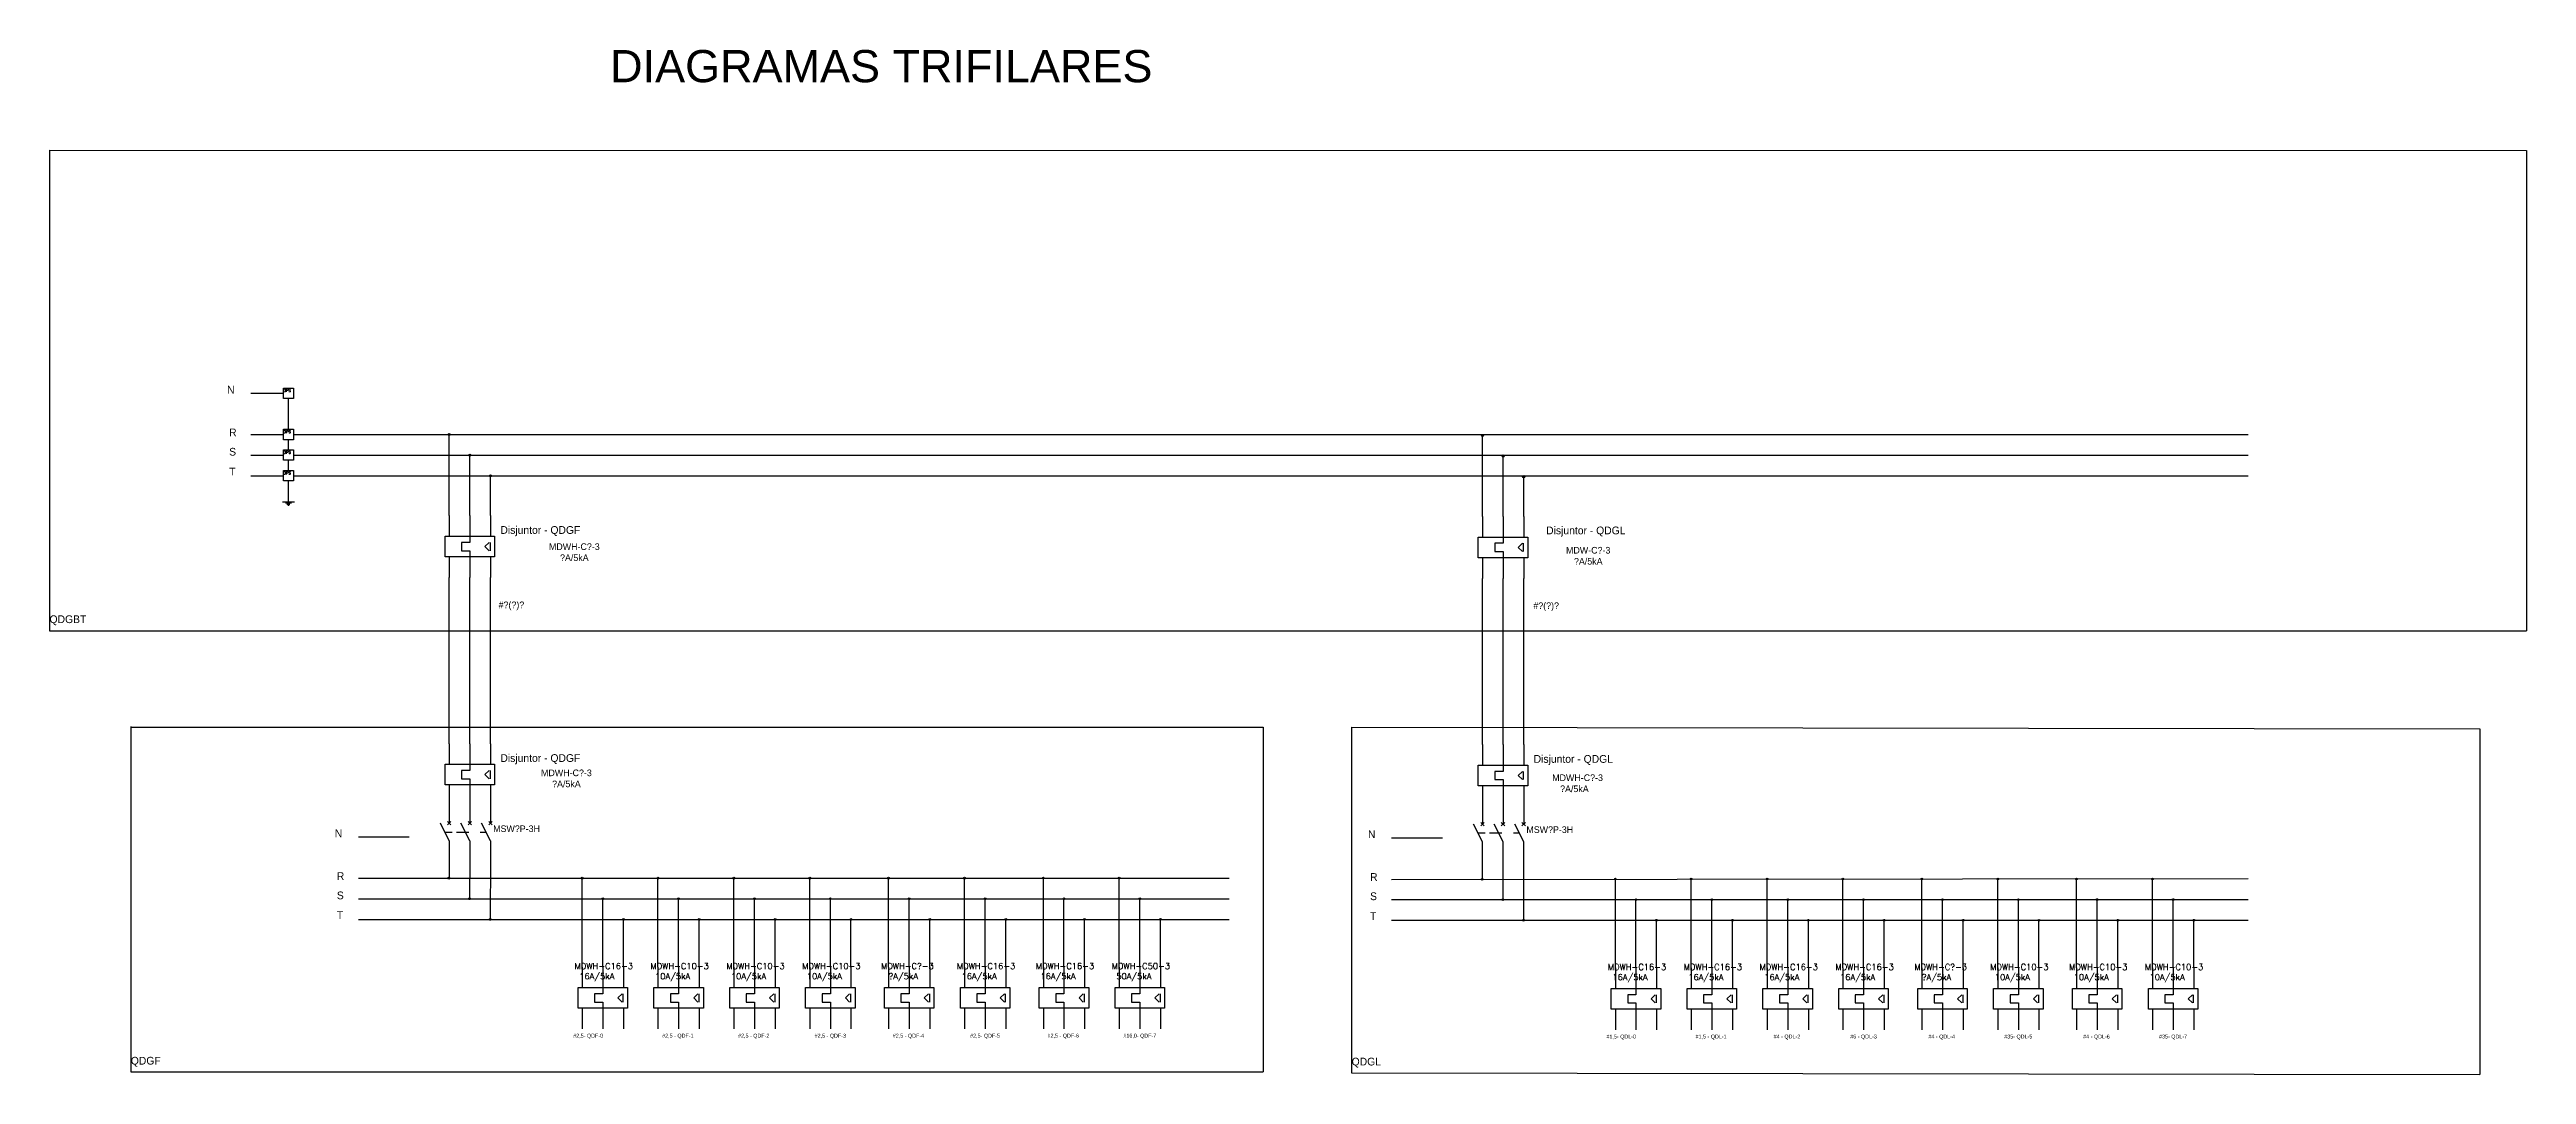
# Model space of a CAD drawing. Extents: x 103 to 641, y -58 to 322.
# Drawn here: x 443.4 to 641.4, y 233.9 to 315.8 of the extents above; entities that cross this region are included whole.
import ezdxf

# ---------------------------------------------------------------- set-up
doc = ezdxf.new("R2010")
doc.units = 0
doc.header["$MEASUREMENT"] = 0
doc.linetypes.add('CONTINU', pattern=[0])
doc.layers.add('_ARQ-TEXTO', color=4, linetype='Continuous')
doc.layers.add('ELET_TRIFILAR_TEXTO', color=4, linetype='Continuous')
doc.layers.add('ELET_TRIFILAR_DESENHO', color=5, linetype='Continuous', plot=False)
doc.styles.add('ROMANS', font='romans')
doc.styles.add('STYLE1', font='romans.shx')
doc.styles.add('textstyle4', font='arial.ttf')

msp = doc.modelspace()

# ---------------------------------------------------------------- texts
at = {"layer": '_ARQ-TEXTO', "linetype": 'Continuous', "insert": (488.23, 315.801), "char_height": 2.57438, "width": 44.48312, "attachment_point": 1, "style": 'textstyle4'}
msp.add_mtext('DIAGRAMAS TRIFILARES', dxfattribs=at)
at = {"layer": 'ELET_TRIFILAR_DESENHO', "ltscale": 50}
for s, p in [('N', (457.607, 288.345)), ('R', (457.771, 284.923)), ('S', (457.771, 283.383)), ('T', (457.771, 281.803)), ('N', (466.215, 252.885)), ('N', (548.824, 252.815)), ('R', (466.379, 249.463)), ('R', (548.989, 249.393)), ('S', (466.379, 247.923)), ('S', (548.989, 247.853)), ('T', (466.379, 246.343)), ('T', (548.989, 246.273))]:
    msp.add_text(s, height=0.618, dxfattribs=at).set_placement(p)
at = {"layer": 'ELET_TRIFILAR_TEXTO', "style": 'STYLE1'}
for p in [(461.965, 288.48), (461.965, 285.182), (461.965, 283.533), (461.965, 281.884)]:
    msp.add_text(' DPS', height=0.2201, dxfattribs=at).set_placement(p)
at = {"layer": 'ELET_TRIFILAR_TEXTO', "ltscale": 50}
for s, height, p in [('Disjuntor - QDGF', 0.6184, (479.458, 277.129)), ('Disjuntor - QDGL', 0.6184, (563.067, 277.094)), ('QDGBT', 0.6184, (443.409, 269.997)), ('Disjuntor - QDGF', 0.6184, (479.458, 258.901)), ('Disjuntor - QDGL', 0.6184, (562.067, 258.831)), ('MSW?P-3H ', 0.5294, (478.879, 253.294)), ('MSW?P-3H ', 0.5294, (561.489, 253.224)), ('QDGF', 0.6184, (449.907, 234.709)), ('QDGL', 0.6184, (547.516, 234.639))]:
    msp.add_text(s, height=height, dxfattribs=at).set_placement(p)
at = {"layer": 'ELET_TRIFILAR_TEXTO', "char_height": 0.53039, "attachment_point": 1}
for insert in [(483.339, 276.372), (482.705, 258.292)]:
    msp.add_mtext('\\pxqc;MDWH-C?-3\\P?A/5kA', dxfattribs=dict(at, insert=insert))
at = {"layer": 'ELET_TRIFILAR_TEXTO', "attachment_point": 1}
for s, insert, char_height, width in [('MDW-C?-3\\P\\pxqc;?A/5kA', (564.657, 276.086), 0.53039, 3.55435), ('#?(?)?', (479.311, 271.72), 0.5304, 3.55435), ('#?(?)?', (562.042, 271.65), 0.5304, 3.55435), ('MDWH-C?-3\\P\\pxqc;?A/5kA', (563.55, 257.902), 0.53039, 3.55435), ('\\A1;#2,5{\\A0;- QDF-0}', (485.279, 237.175), 0.31113, 4.59861), ('\\A1;\\pxqc;#2,5{\\A0; - QDF-1}', (491.344, 237.175), 0.31113, 4.59861), ('\\A1;\\pxqc;#2,5{\\A0; - QDF-2 }', (497.409, 237.175), 0.31113, 4.59861), ('\\A1;\\pxqc; #2,5{\\A0; - QDF-3}', (503.475, 237.175), 0.31113, 4.59861), ('\\A1;\\pxqc;#2,5{\\A0; - QDF-4}', (509.783, 237.175), 0.31113, 4.59861), ('\\A1;\\pxqc; #2,5{\\A0;- QDF-5}', (515.848, 237.175), 0.31113, 4.59861), ('\\A1;\\pxqc;#2,5{\\A0; - QDF-6}', (522.156, 237.176), 0.31113, 4.59861), ('\\A1;\\pxqc; #16,0{\\A0;- QDF-7}', (528.221, 237.176), 0.31113, 4.59861), ('\\A1;#1,5{\\A0;- QDL-0}', (567.889, 237.105), 0.31113, 4.59861), ('\\A1;\\pxqc;#1,5{\\A0; - QDL-1}', (573.954, 237.105), 0.31113, 4.59861), ('\\A1;\\pxqc;#4{\\A0; - QDL-2 }', (580.019, 237.105), 0.31113, 4.59861), ('\\A1;\\pxqc; #6{\\A0; - QDL-3}', (586.084, 237.105), 0.31113, 4.59861), ('\\A1;\\pxqc;#4{\\A0; - QDL-4}', (592.392, 237.105), 0.31113, 4.59861), ('\\A1;\\pxqc; #35{\\A0;- QDL-5}', (598.458, 237.105), 0.31113, 4.59861), ('\\A1;\\pxqc;#4{\\A0; - QDL-6}', (604.766, 237.106), 0.31113, 4.59861), ('\\A1;\\pxqc; #35{\\A0;- QDL-7}', (610.831, 237.106), 0.31113, 4.59861)]:
    msp.add_mtext(s, dxfattribs=dict(at, insert=insert, char_height=char_height, width=width))
at = {"layer": 'ELET_TRIFILAR_TEXTO', "char_height": 0.48627, "width": 3.55435, "attachment_point": 1, "style": 'ROMANS'}
for s, insert in [('MDWH-C16-3\\P\\pxqc;16A/5kA', (485.387, 242.824)), ('MDWH-C10-3\\P\\pxqc;10A/5kA', (491.452, 242.824)), ('MDWH-C10-3\\P\\pxqc;10A/5kA', (497.518, 242.824)), ('MDWH-C10-3\\P\\pxqc;10A/5kA', (503.583, 242.824)), ('MDWH-C?-3\\P\\pxqc;?A/5kA', (509.891, 242.824)), ('MDWH-C16-3\\P\\pxqc;16A/5kA', (515.956, 242.824)), ('MDWH-C16-3\\P\\pxqc;16A/5kA', (522.264, 242.825)), ('MDWH-C50-3\\P\\pxqc;50A/5kA', (528.329, 242.825)), ('MDWH-C16-3\\P\\pxqc;16A/5kA', (567.997, 242.753)), ('MDWH-C16-3\\P\\pxqc;16A/5kA', (574.062, 242.753)), ('MDWH-C16-3\\P\\pxqc;16A/5kA', (580.127, 242.753)), ('MDWH-C16-3\\P\\pxqc;16A/5kA', (586.193, 242.753)), ('MDWH-C?-3\\P\\pxqc;?A/5kA', (592.501, 242.753)), ('MDWH-C10-3\\P\\pxqc;10A/5kA', (598.566, 242.753)), ('MDWH-C10-3\\P\\pxqc;10A/5kA', (604.874, 242.755)), ('MDWH-C10-3\\P\\pxqc;10A/5kA', (610.939, 242.755))]:
    msp.add_mtext(s, dxfattribs=dict(at, insert=insert))

# ---------------------------------------------------------------- blocks, each defined once
blk = doc.blocks.new('热件触点')
at = {"ltscale": 50}
for p, q in [((-10, 30), (-10, 20)), ((0, 30), (0, 20)), ((10, 30), (10, 20)), ((-4, 17), (-4, 13)), ((0, 17), (-4, 17)), ((-4, 13), (0, 13)), ((0, 20), (0, 17)), ((0, 13), (0, 10)), ((-10, 10), (-10, 0)), ((0, 10), (0, 0)), ((10, 10), (10, 0))]:
    blk.add_line(p, q, dxfattribs=at)
blk.add_lwpolyline([(-12, 20), (12, 20), (12, 10), (-12, 10)], close=True)

# ---------------------------------------------------------------- hatches: boundary and pattern name
at = {"layer": 'ELET_TRIFILAR_DESENHO', "ltscale": 50}
for points in [[(475.445, 285.071, 1), (475.281, 285.071, 1)], [(477.095, 283.422, 1), (476.93, 283.422, 1)], [(558.055, 285.001, 1), (557.89, 285.001, 1)], [(559.704, 283.352, 1), (559.539, 283.352, 1)], [(478.744, 281.773, 1), (478.579, 281.773, 1)], [(561.353, 281.703, 1), (561.188, 281.703, 1)], [(475.412, 249.612, 1), (475.271, 249.612, 1)], [(486.061, 249.612, 1), (485.92, 249.612, 1)], [(492.127, 249.612, 1), (491.985, 249.612, 1)], [(498.192, 249.612, 1), (498.051, 249.612, 1)], [(504.257, 249.612, 1), (504.116, 249.612, 1)], [(510.565, 249.613, 1), (510.424, 249.613, 1)], [(516.63, 249.613, 1), (516.489, 249.613, 1)], [(522.938, 249.614, 1), (522.797, 249.614, 1)], [(529.004, 249.614, 1), (528.862, 249.614, 1)], [(558.022, 249.516, 1), (557.881, 249.516, 1)], [(568.671, 249.541, 1), (568.53, 249.541, 1)], [(574.736, 249.541, 1), (574.595, 249.541, 1)], [(580.802, 249.541, 1), (580.66, 249.541, 1)], [(586.867, 249.541, 1), (586.726, 249.541, 1)], [(593.175, 249.543, 1), (593.034, 249.543, 1)], [(599.24, 249.543, 1), (599.099, 249.543, 1)], [(605.548, 249.544, 1), (605.407, 249.544, 1)], [(611.613, 249.544, 1), (611.472, 249.544, 1)], [(477.061, 247.963, 1), (476.92, 247.963, 1)], [(487.71, 247.963, 1), (487.569, 247.963, 1)], [(493.776, 247.963, 1), (493.635, 247.963, 1)], [(499.841, 247.963, 1), (499.7, 247.963, 1)], [(505.906, 247.963, 1), (505.765, 247.963, 1)], [(512.214, 247.963, 1), (512.073, 247.963, 1)], [(518.279, 247.963, 1), (518.138, 247.963, 1)], [(524.587, 247.964, 1), (524.446, 247.964, 1)], [(530.653, 247.964, 1), (530.512, 247.964, 1)], [(559.671, 247.892, 1), (559.53, 247.892, 1)], [(570.32, 247.892, 1), (570.179, 247.892, 1)], [(576.385, 247.892, 1), (576.244, 247.892, 1)], [(582.451, 247.892, 1), (582.31, 247.892, 1)], [(588.516, 247.892, 1), (588.375, 247.892, 1)], [(594.824, 247.892, 1), (594.683, 247.892, 1)], [(600.889, 247.892, 1), (600.748, 247.892, 1)], [(607.197, 247.894, 1), (607.056, 247.894, 1)], [(613.262, 247.894, 1), (613.121, 247.894, 1)], [(478.71, 246.313, 1), (478.569, 246.313, 1)], [(489.36, 246.313, 1), (489.218, 246.313, 1)], [(495.425, 246.313, 1), (495.284, 246.313, 1)], [(501.49, 246.313, 1), (501.349, 246.313, 1)], [(507.555, 246.313, 1), (507.414, 246.313, 1)], [(513.863, 246.315, 1), (513.722, 246.315, 1)], [(519.929, 246.315, 1), (519.787, 246.315, 1)], [(526.237, 246.316, 1), (526.095, 246.316, 1)], [(532.302, 246.316, 1), (532.161, 246.316, 1)], [(561.32, 246.243, 1), (561.179, 246.243, 1)], [(571.969, 246.243, 1), (571.828, 246.243, 1)], [(578.035, 246.243, 1), (577.893, 246.243, 1)], [(584.1, 246.243, 1), (583.959, 246.243, 1)], [(590.165, 246.243, 1), (590.024, 246.243, 1)], [(596.473, 246.244, 1), (596.332, 246.244, 1)], [(602.538, 246.244, 1), (602.397, 246.244, 1)], [(608.846, 246.246, 1), (608.705, 246.246, 1)], [(614.912, 246.246, 1), (614.77, 246.246, 1)]]:
    msp.add_hatch(color=256, dxfattribs=at).paths.add_polyline_path(points)

# ---------------------------------------------------------------- linework, layer by layer
at = {"layer": 'ELET_TRIFILAR_DESENHO'}
for p, q in [((443.412, 307.798), (443.409, 269.383)), ((443.412, 307.8), (641.445, 307.76)), ((641.445, 307.761), (641.442, 269.382)), ((475.363, 278.587), (475.363, 285.071)), ((477.012, 278.587), (477.012, 283.422)), ((557.973, 278.517), (557.973, 285.001)), ((559.622, 278.517), (559.622, 283.352)), ((478.661, 278.587), (478.661, 281.773)), ((561.271, 278.517), (561.271, 281.703)), ((462.026, 279.701), (462.994, 279.701)), ((462.268, 279.605), (462.752, 279.605)), ((462.389, 279.508), (462.631, 279.508)), ((462.449, 279.411), (462.57, 279.411)), ((475.363, 260.359), (475.363, 273.64)), ((477.012, 260.359), (477.012, 273.64)), ((478.661, 260.359), (478.661, 273.64)), ((557.973, 260.289), (557.973, 273.569)), ((559.622, 260.289), (559.622, 273.569)), ((561.271, 260.289), (561.271, 273.569)), ((443.409, 269.383), (641.442, 269.366)), ((449.907, 261.742), (449.907, 234.12)), ((449.907, 261.685), (540.435, 261.685)), ((540.435, 261.685), (540.435, 234.12)), ((547.516, 261.672), (547.516, 234.05)), ((547.516, 261.666), (637.719, 261.55)), ((637.719, 261.55), (637.719, 233.921)), ((475.363, 252.588), (474.657, 254)), ((475.222, 254.141), (475.504, 253.859)), ((475.504, 254.141), (475.222, 253.859)), ((475.363, 255.412), (475.363, 254)), ((477.012, 252.588), (476.306, 254)), ((476.871, 254.141), (477.153, 253.859)), ((477.153, 254.141), (476.871, 253.859)), ((477.012, 255.412), (477.012, 254)), ((478.661, 252.588), (477.955, 254)), ((478.52, 254.141), (478.802, 253.859)), ((478.802, 254.141), (478.52, 253.859)), ((478.661, 255.412), (478.661, 254)), ((557.973, 252.518), (557.267, 253.93)), ((557.832, 254.071), (558.114, 253.788)), ((558.114, 254.071), (557.832, 253.788)), ((557.973, 255.341), (557.973, 253.93)), ((559.622, 252.518), (558.916, 253.93)), ((559.481, 254.071), (559.763, 253.788)), ((559.763, 254.071), (559.481, 253.788)), ((559.622, 255.341), (559.622, 253.93)), ((561.271, 252.518), (560.565, 253.93)), ((561.13, 254.071), (561.412, 253.788)), ((561.412, 254.071), (561.13, 253.788)), ((561.271, 255.341), (561.271, 253.93)), ((475.01, 253.294), (475.593, 253.294)), ((475.363, 252.588), (475.363, 251.176)), ((475.938, 253.294), (476.922, 253.294)), ((477.012, 252.588), (477.012, 251.176)), ((477.849, 253.294), (478.308, 253.294)), ((478.661, 252.588), (478.661, 251.176)), ((557.62, 253.224), (558.202, 253.224)), ((557.952, 252.502), (557.952, 249.516)), ((558.548, 253.224), (559.532, 253.224)), ((559.601, 252.502), (559.601, 247.892)), ((560.459, 253.224), (560.918, 253.224)), ((561.25, 252.502), (561.25, 246.243)), ((485.991, 242.506), (485.991, 249.612)), ((492.056, 242.506), (492.056, 249.612)), ((498.121, 242.506), (498.121, 249.612)), ((504.187, 242.506), (504.187, 249.612)), ((510.495, 242.506), (510.495, 249.612)), ((516.56, 242.506), (516.56, 249.612)), ((522.868, 242.507), (522.868, 249.613)), ((528.933, 242.507), (528.933, 249.613)), ((568.601, 242.436), (568.601, 249.541)), ((574.666, 242.436), (574.666, 249.541)), ((580.731, 242.436), (580.731, 249.541)), ((586.796, 242.436), (586.796, 249.541)), ((593.104, 242.436), (593.104, 249.541)), ((599.17, 242.436), (599.17, 249.541)), ((605.478, 242.437), (605.478, 249.543)), ((611.543, 242.437), (611.543, 249.543)), ((487.64, 242.506), (487.64, 247.963)), ((493.705, 242.506), (493.705, 247.962)), ((499.77, 242.506), (499.77, 247.963)), ((505.836, 242.506), (505.836, 247.963)), ((512.144, 242.506), (512.144, 247.963)), ((518.209, 242.506), (518.209, 247.963)), ((524.517, 242.507), (524.517, 247.964)), ((530.582, 242.507), (530.582, 247.964)), ((570.25, 242.436), (570.25, 247.892)), ((576.315, 242.436), (576.315, 247.892)), ((582.38, 242.436), (582.38, 247.892)), ((588.445, 242.436), (588.445, 247.892)), ((594.753, 242.436), (594.753, 247.892)), ((600.819, 242.436), (600.819, 247.892)), ((607.127, 242.437), (607.127, 247.894)), ((613.192, 242.437), (613.192, 247.894)), ((487.64, 242.506), (487.64, 246.313)), ((489.289, 242.506), (489.289, 246.313)), ((495.354, 242.506), (495.354, 246.313)), ((499.77, 242.506), (499.77, 246.313)), ((501.419, 242.506), (501.419, 246.313)), ((505.836, 242.506), (505.836, 246.313)), ((507.485, 242.506), (507.485, 246.313)), ((512.144, 242.506), (512.144, 246.313)), ((513.793, 242.506), (513.793, 246.313)), ((518.209, 242.506), (518.209, 246.313)), ((519.858, 242.506), (519.858, 246.313)), ((524.517, 242.507), (524.517, 246.315)), ((526.166, 242.507), (526.166, 246.315)), ((530.582, 242.507), (530.582, 246.315)), ((532.231, 242.507), (532.231, 246.315)), ((570.25, 242.436), (570.25, 246.243)), ((571.899, 242.436), (571.899, 246.243)), ((577.964, 242.436), (577.964, 246.243)), ((582.38, 242.436), (582.38, 246.243)), ((584.029, 242.436), (584.029, 246.243)), ((588.445, 242.436), (588.445, 246.243)), ((590.094, 242.436), (590.094, 246.243)), ((594.753, 242.436), (594.753, 246.243)), ((596.402, 242.436), (596.402, 246.243)), ((600.819, 242.436), (600.819, 246.243)), ((602.468, 242.436), (602.468, 246.243)), ((607.127, 242.437), (607.127, 246.244)), ((608.776, 242.437), (608.776, 246.244)), ((613.192, 242.437), (613.192, 246.244)), ((614.841, 242.437), (614.841, 246.244)), ((449.907, 234.12), (540.435, 234.12)), ((547.516, 234.05), (637.719, 233.921))]:
    msp.add_line(p, q, dxfattribs=at)
at = {"layer": 'ELET_TRIFILAR_DESENHO', "ltscale": 50}
for p, q in [((459.492, 288.37), (462.102, 288.37)), ((459.492, 285.071), (462.102, 285.071)), ((459.492, 283.422), (462.102, 283.422)), ((462.918, 285.071), (619.202, 285.071)), ((462.918, 283.422), (619.202, 283.422)), ((459.492, 281.773), (462.102, 281.773)), ((462.918, 281.773), (619.202, 281.773)), ((468.1, 252.91), (472.162, 252.91)), ((550.709, 252.84), (554.772, 252.84)), ((468.1, 249.612), (537.728, 249.612)), ((550.709, 249.507), (619.202, 249.576)), ((468.1, 247.963), (537.728, 247.961)), ((550.709, 247.892), (619.203, 247.891)), ((468.1, 246.313), (537.728, 246.313)), ((550.709, 246.243), (619.203, 246.243))]:
    msp.add_line(p, q, dxfattribs=at)
at = {"layer": 'ELET_TRIFILAR_DESENHO', "linetype": 'CONTINU'}
for p, q in [((462.51, 285.487), (462.51, 287.954)), ((462.51, 283.838), (462.51, 284.656)), ((462.51, 282.189), (462.51, 283.007)), ((462.51, 279.701), (462.51, 281.357)), ((478.217, 276.113), (478.553, 276.443)), ((478.217, 276.113), (478.553, 275.783)), ((478.655, 275.783), (478.655, 276.443)), ((560.826, 276.043), (561.163, 276.373)), ((560.826, 276.043), (561.163, 275.713)), ((561.264, 275.713), (561.264, 276.373)), ((478.217, 257.885), (478.553, 258.215)), ((478.217, 257.885), (478.553, 257.555)), ((478.655, 257.555), (478.655, 258.215)), ((560.826, 257.815), (561.163, 258.145)), ((560.826, 257.815), (561.163, 257.485)), ((561.264, 257.485), (561.264, 258.145)), ((475.363, 251.176), (475.363, 249.612)), ((477.012, 251.176), (476.991, 247.963)), ((478.661, 251.176), (478.64, 246.384)), ((488.844, 240.033), (489.181, 240.362)), ((488.844, 240.033), (489.181, 239.703)), ((489.282, 239.703), (489.282, 240.362)), ((494.91, 240.033), (495.246, 240.362)), ((494.91, 240.033), (495.246, 239.703)), ((495.348, 239.703), (495.348, 240.362)), ((500.975, 240.033), (501.312, 240.362)), ((500.975, 240.033), (501.312, 239.703)), ((501.413, 239.703), (501.413, 240.362)), ((507.04, 240.033), (507.377, 240.362)), ((507.04, 240.033), (507.377, 239.703)), ((507.478, 239.703), (507.478, 240.362)), ((513.348, 240.033), (513.685, 240.362)), ((513.348, 240.033), (513.685, 239.703)), ((513.786, 239.703), (513.786, 240.362)), ((519.413, 240.033), (519.75, 240.362)), ((519.413, 240.033), (519.75, 239.703)), ((519.851, 239.703), (519.851, 240.362)), ((525.721, 240.034), (526.058, 240.364)), ((525.721, 240.034), (526.058, 239.704)), ((526.159, 239.704), (526.159, 240.364)), ((531.787, 240.034), (532.123, 240.364)), ((531.787, 240.034), (532.123, 239.704)), ((532.225, 239.704), (532.225, 240.364)), ((571.454, 239.962), (571.791, 240.292)), ((571.454, 239.962), (571.791, 239.633)), ((571.892, 239.633), (571.892, 240.292)), ((577.519, 239.962), (577.856, 240.292)), ((577.519, 239.962), (577.856, 239.633)), ((577.957, 239.633), (577.957, 240.292)), ((583.585, 239.962), (583.921, 240.292)), ((583.585, 239.962), (583.921, 239.633)), ((584.023, 239.633), (584.023, 240.292)), ((589.65, 239.962), (589.987, 240.292)), ((589.65, 239.962), (589.987, 239.633)), ((590.088, 239.633), (590.088, 240.292)), ((595.958, 239.962), (596.295, 240.292)), ((595.958, 239.962), (596.295, 239.633)), ((596.396, 239.633), (596.396, 240.292)), ((602.023, 239.962), (602.36, 240.292)), ((602.023, 239.962), (602.36, 239.633)), ((602.461, 239.633), (602.461, 240.292)), ((608.331, 239.964), (608.668, 240.293)), ((608.331, 239.964), (608.668, 239.634)), ((608.769, 239.634), (608.769, 240.293)), ((614.396, 239.964), (614.733, 240.293)), ((614.396, 239.964), (614.733, 239.634)), ((614.834, 239.634), (614.834, 240.293))]:
    msp.add_line(p, q, dxfattribs=at)
at = {"layer": 'ELET_TRIFILAR_DESENHO', "ltscale": 50}
for centre, radius in [((475.363, 285.071), 0.0825), ((477.012, 283.422), 0.0825), ((557.973, 285.001), 0.0825), ((559.622, 283.352), 0.0825), ((478.661, 281.773), 0.0825), ((561.271, 281.703), 0.0825), ((475.342, 249.612), 0.0706), ((485.991, 249.612), 0.0706), ((492.056, 249.612), 0.0706), ((498.121, 249.612), 0.0706), ((504.187, 249.612), 0.0706), ((510.495, 249.613), 0.0706), ((516.56, 249.613), 0.0706), ((522.868, 249.614), 0.0706), ((528.933, 249.614), 0.0706), ((557.952, 249.516), 0.0706), ((568.601, 249.541), 0.0706), ((574.666, 249.541), 0.0706), ((580.731, 249.541), 0.0706), ((586.796, 249.541), 0.0706), ((593.104, 249.543), 0.0706), ((599.17, 249.543), 0.0706), ((605.478, 249.544), 0.0706), ((611.543, 249.544), 0.0706), ((476.991, 247.963), 0.0706), ((487.64, 247.963), 0.0706), ((493.705, 247.963), 0.0706), ((499.77, 247.963), 0.0706), ((505.836, 247.963), 0.0706), ((512.144, 247.963), 0.0706), ((518.209, 247.963), 0.0706), ((524.517, 247.964), 0.0706), ((530.582, 247.964), 0.0706), ((559.601, 247.892), 0.0706), ((570.25, 247.892), 0.0706), ((576.315, 247.892), 0.0706), ((582.38, 247.892), 0.0706), ((588.445, 247.892), 0.0706), ((594.753, 247.892), 0.0706), ((600.819, 247.892), 0.0706), ((607.127, 247.894), 0.0706), ((613.192, 247.894), 0.0706), ((478.64, 246.313), 0.0706), ((489.289, 246.313), 0.0706), ((495.354, 246.313), 0.0706), ((501.419, 246.313), 0.0706), ((507.485, 246.313), 0.0706), ((513.793, 246.315), 0.0706), ((519.858, 246.315), 0.0706), ((526.166, 246.316), 0.0706), ((532.231, 246.316), 0.0706), ((561.25, 246.243), 0.0706), ((571.899, 246.243), 0.0706), ((577.964, 246.243), 0.0706), ((584.029, 246.243), 0.0706), ((590.094, 246.243), 0.0706), ((596.402, 246.244), 0.0706), ((602.468, 246.244), 0.0706), ((608.776, 246.246), 0.0706), ((614.841, 246.246), 0.0706)]:
    msp.add_circle(centre, radius, dxfattribs=at)
at = {"layer": 'ELET_TRIFILAR_TEXTO'}
for points in [[(462.102, 288.785), (462.918, 288.785), (462.918, 287.954), (462.102, 287.954)], [(462.102, 285.487), (462.918, 285.487), (462.918, 284.656), (462.102, 284.656)], [(462.102, 283.838), (462.918, 283.838), (462.918, 283.007), (462.102, 283.007)], [(462.102, 282.189), (462.918, 282.189), (462.918, 281.357), (462.102, 281.357)]]:
    msp.add_lwpolyline(points, close=True, dxfattribs=at)

# ---------------------------------------------------------------- block references
at = {"layer": 'ELET_TRIFILAR_DESENHO', "ltscale": 50, "xscale": 0.1649062137812907, "yscale": 0.1649062137812907, "zscale": 0.1649062137812907}
for p in [(477.012, 273.64), (559.622, 273.569), (477.012, 255.412), (559.622, 255.341), (487.64, 237.559), (493.705, 237.559), (499.77, 237.559), (505.836, 237.559), (512.144, 237.559), (518.209, 237.559), (524.517, 237.56), (530.582, 237.56), (570.25, 237.489), (576.315, 237.489), (582.38, 237.489), (588.445, 237.489), (594.753, 237.489), (600.819, 237.489), (607.127, 237.49), (613.192, 237.49)]:
    msp.add_blockref('热件触点', p, dxfattribs=at)

msp.set_redraw_order([(e.dxf.handle, doc.entitydb.next_handle()) for e in msp.query("TEXT MTEXT ATTDEF DIMENSION ARC_DIMENSION")])  # texts and dimensions are drawn at this point

doc.saveas('drawing.dxf')
